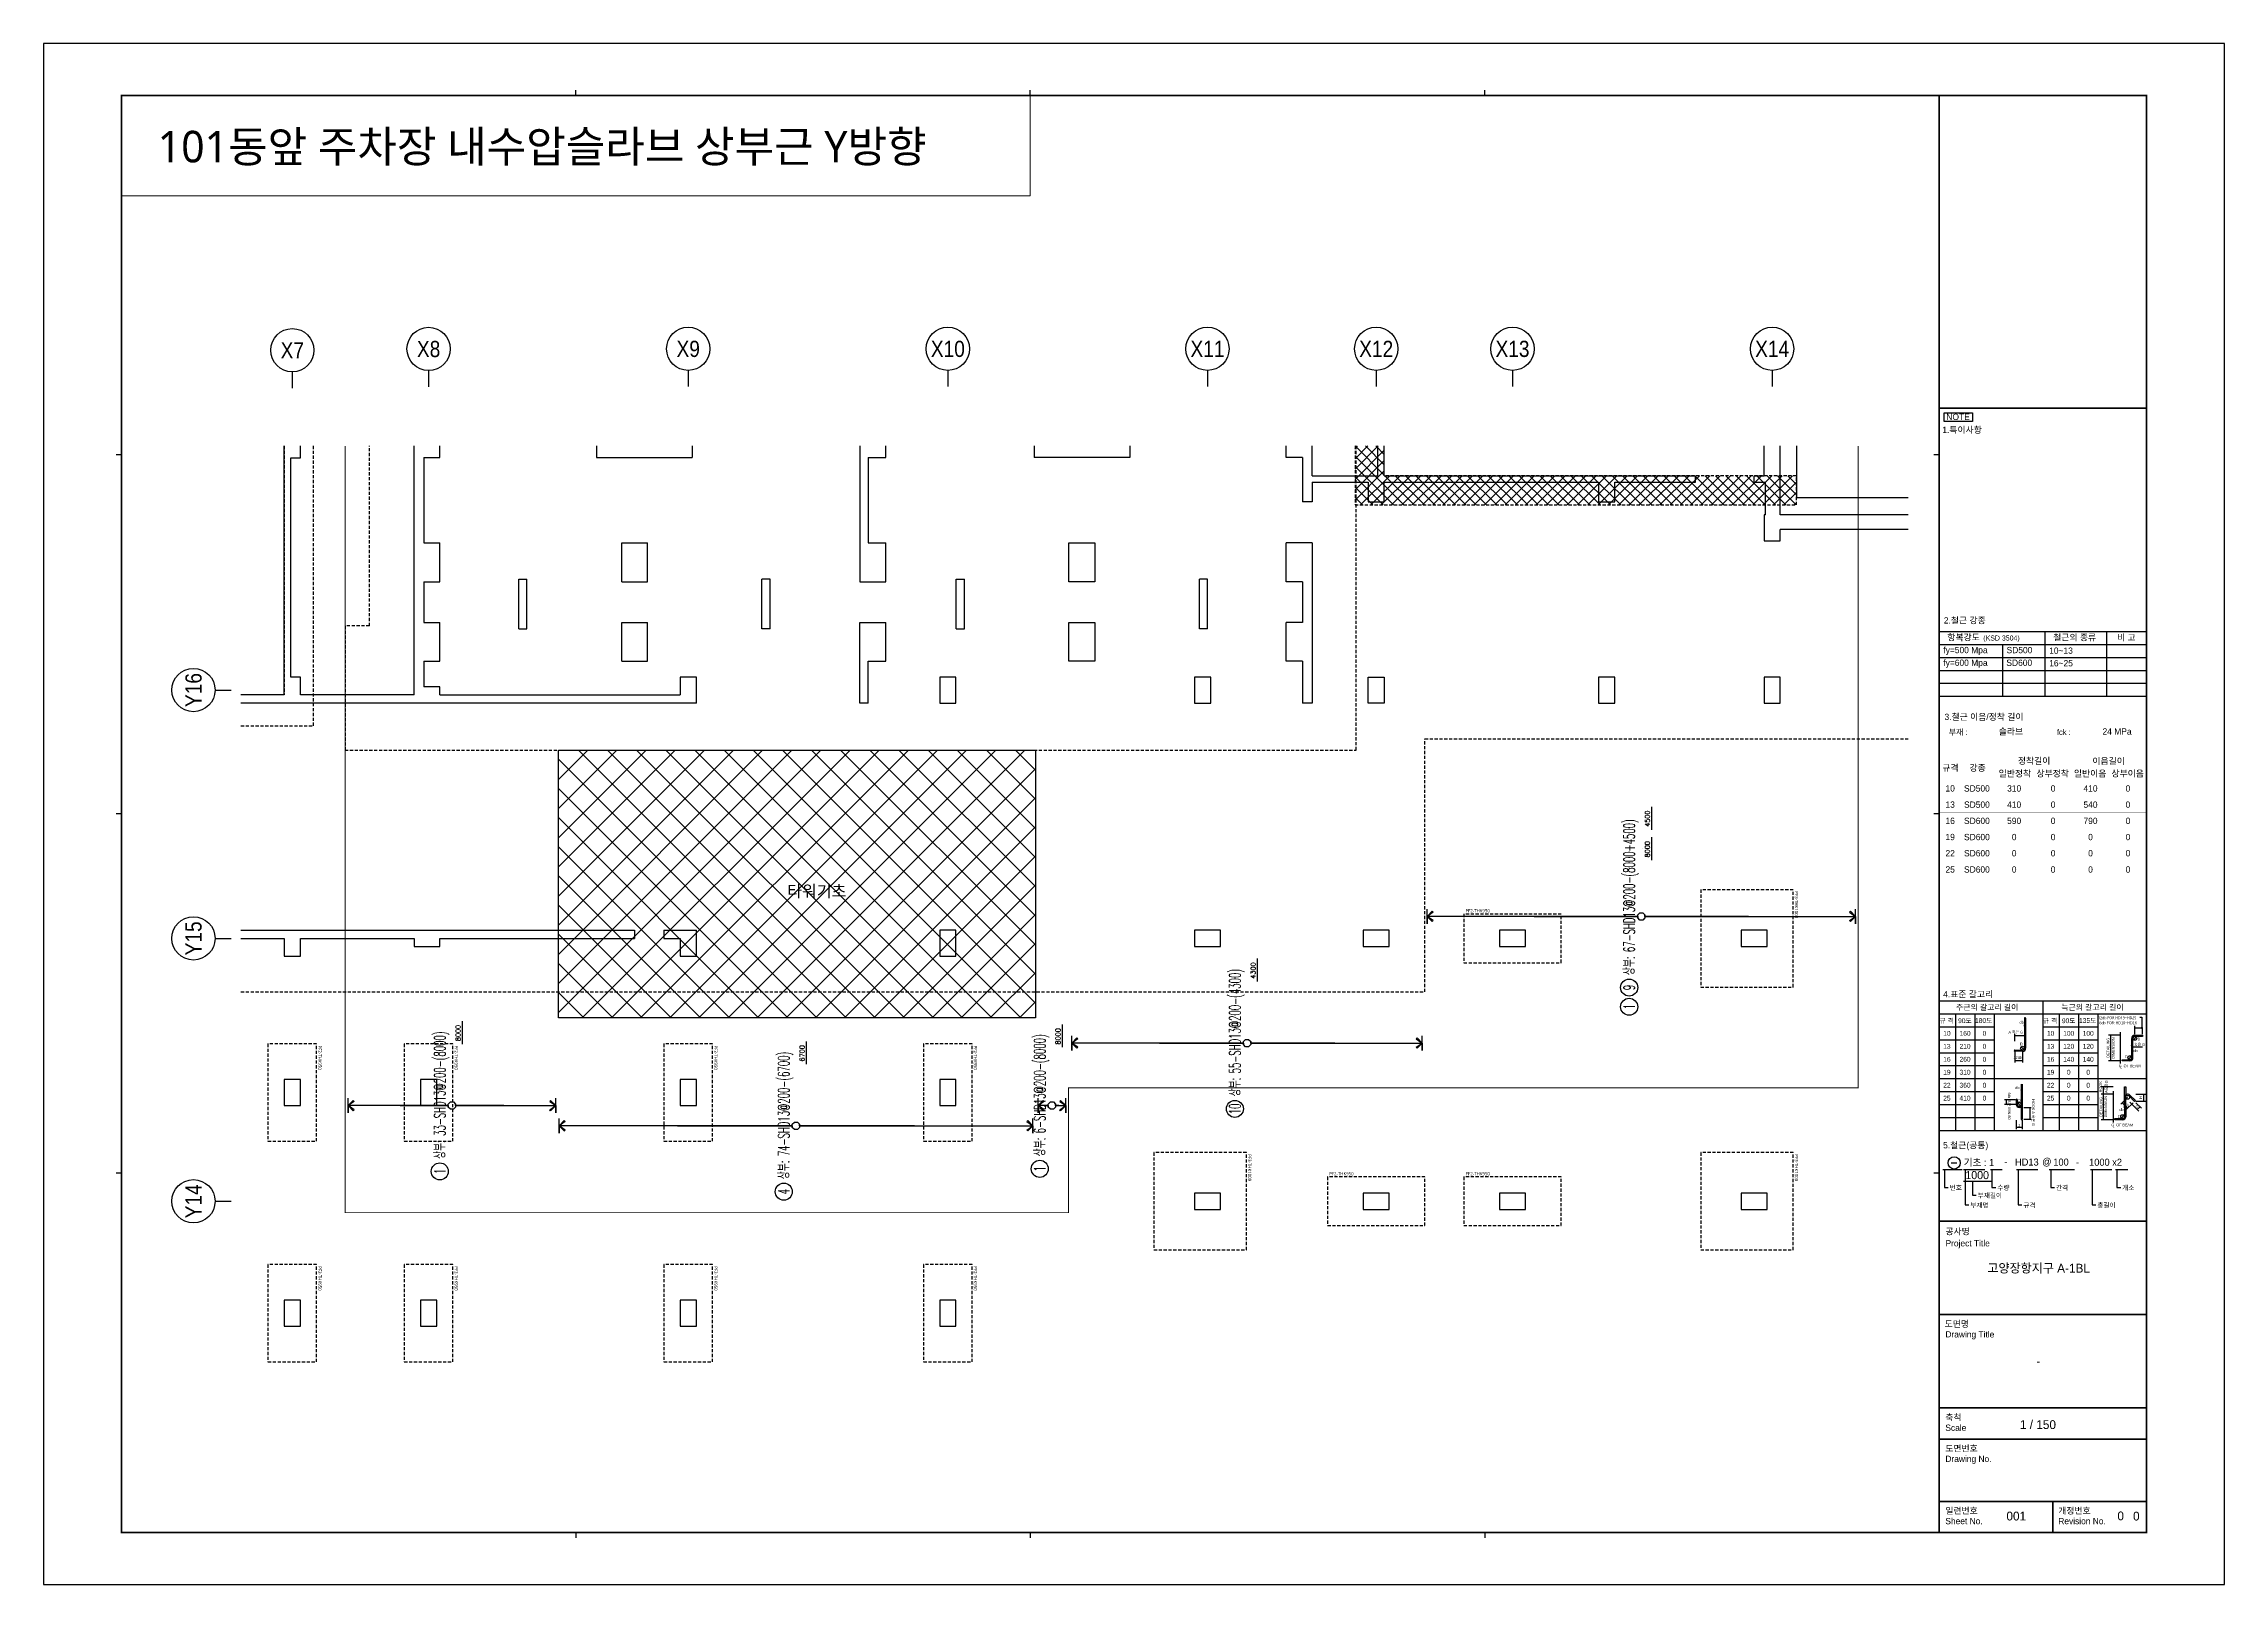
# Model space of a CAD drawing. Header units: millimetres. Extents: x 321717 to 696608, y -514806 to -16026.
# Drawn here: x 471464 to 538664, y -384696 to -337232 of the extents above; entities that cross this region are included whole.
import ezdxf
from ezdxf.enums import TextEntityAlignment as Align

# ---------------------------------------------------------------- set-up
doc = ezdxf.new("R2010")
doc.units = ezdxf.units.MM
doc.header["$LTSCALE"] = 65
doc.linetypes.add('XS-기초$0$HID', pattern=[2.3, 1.5, -0.8])
doc.layers.get('Defpoints').update_dxf_attribs({"color": 145})
for name, color, linetype in [('BUB', 7, 'Continuous'), ('NAME-F', 6, 'Continuous'), ('XDIM', 7, 'Continuous'), ('XREBAR', 1, 'Continuous'), ('XS-기초$0$MAT', 3, 'XS-기초$0$HID'), ('XS-기초$0$PILE-P', 4, 'XS-기초$0$HID'), ('XS-기초$0$WALL', 11, 'Continuous'), ('XS-기초$0$기초꺽임', 4, 'XS-기초$0$HID'), ('XS-기초$0$기초꺽임-HAT', 5, 'Continuous'), ('XS-기초$0$기초연단', 3, 'Continuous'), ('XS-기초$0$하부보강', 7, 'XS-기초$0$HID'), ('XTAG', 7, 'Continuous'), ('기초꺽임', 7, 'Continuous')]:
    doc.layers.add(name, color=color, linetype=linetype)
doc.layers.add('TEXT', color=3, linetype='Continuous', lineweight=9)
doc.layers.add('XTITLE', color=22, linetype='Continuous', lineweight=0)
doc.layers.add('XS-기초$0$DEFPOINT', color=144, linetype='Continuous', plot=False)
doc.styles.add('ARIAL', font='malgun_0.ttf')
doc.styles.add('HYULL', font='Dotum.ttf')
doc.styles.add('XRebar', font='Romans.shx', dxfattribs={"bigfont": 'whgtxt.shx'})
doc.styles.add('XRebar2', font='Romans.shx')
doc.styles.add('XRebarSheet', font='HMKMRHD.TTF')
doc.styles.add('XS-기초$0$맑은고딕', font='malgun_0.ttf')
doc.styles.add('돋움', font='malgun_0.ttf')
doc.styles.add('돋음', font='Dotum.ttf')
doc.dimstyles.new('NDIM', dxfattribs={"dimtxt": 3, "dimasz": 1.5, "dimexe": 2, "dimexo": 2, "dimgap": 1, "dimtad": 1, "dimdec": 0, "dimdsep": 46, "dimlunit": 6, "dimtxsty": 'ARIAL', "dimblk": 'DOT', "dimcen": 1, "dimclrd": 256, "dimclre": 7, "dimclrt": 3, "dimadec": 0, "dimazin": 0, "dimtfac": 1, "dimtdec": 0, "dimtix": 1, "dimtmove": 2, "dimatfit": 3, "dimldrblk": 'DOT', "dimfxl": 8, "dimtvp": 1, "dimtolj": 1, "dimlwd": -1, "dimlwe": -1, "dimarcsym": 0})

msp = doc.modelspace()

# ---------------------------------------------------------------- texts
at = {"layer": 'XDIM', "color": 3, "linetype": 'Continuous', "ltscale": 4.8161e-312, "style": 'XRebar2'}
for s, p in [('4500', (521003.1, -361108.9)), ('8000', (521003.1, -362050.3)), ('4300', (508853.1, -365787)), ('8000', (484353.1, -367712)), ('8000', (502840.1, -367813.1)), ('6700', (494953.1, -368337))]:
    msp.add_text(s, height=147, rotation=90, dxfattribs=at).set_placement(p, align=Align.BOTTOM_CENTER)
at = {"layer": 'XTITLE', "color": 2, "style": '돋움'}
msp.add_text('101동앞 주차장 내수압슬라브 상부근 Y방향', height=970.844, dxfattribs=at).set_placement((474978.7, -340404.2), align=Align.MIDDLE_LEFT)

# ---------------------------------------------------------------- blocks, each defined once
blk = doc.blocks.new('XS-기초$0$PF2')
at = {"layer": 'XS-기초$0$MAT', "linetype": 'XS-기초$0$HID'}
blk.add_lwpolyline([(-1500, -750), (1500, -750), (1500, 750), (-1500, 750)], close=True, dxfattribs=at)
at = {"layer": 'XS-기초$0$DEFPOINT', "color": 1, "style": 'XS-기초$0$맑은고딕'}
blk.add_text('PF2-THK950', height=100, dxfattribs=at).set_placement((-1450, 850), align=Align.MIDDLE_LEFT)
blk = doc.blocks.new('XS-기초$0$PF3')
at = {"layer": 'XS-기초$0$MAT', "linetype": 'XS-기초$0$HID'}
blk.add_lwpolyline([(-1500, -1650), (1500, -1650), (1500, 1200), (-1500, 1200)], close=True, dxfattribs=at)
at = {"layer": 'XS-기초$0$DEFPOINT', "color": 1, "style": 'XS-기초$0$맑은고딕'}
blk.add_text('PF3-THK1000', height=100, dxfattribs=at).set_placement((-1450, 1300), align=Align.MIDDLE_LEFT)
blk = doc.blocks.new('BUB')
at = {"layer": 'BUB'}
blk.add_line((0, 1500), (0, 0), dxfattribs=at)
blk.add_circle((0, 3500), 2000, dxfattribs=at)
blk = doc.blocks.new('asdraa')
at = {"layer": 'XS-기초$0$기초꺽임-HAT'}
h = blk.add_hatch(dxfattribs=at)
h.set_pattern_fill('ANSI37', color=8, scale=1800, style=0)
h.set_pattern_definition([(45, (-182074, -166700), (-159.09903, 159.09903), []), (135, (-182074, -166700), (-159.09903, -159.09903), [])])
h.paths.add_polyline_path([(9736, 23621), (8836, 23621), (8836, 21800), (22436, 21800), (22436, 22700), (9736, 22700)])
at = {"layer": 'XS-기초$0$하부보강'}
h = blk.add_hatch(dxfattribs=at)
h.set_pattern_fill('ANSI37', color=8, scale=200)
h.set_pattern_definition([(45, (-443615.26, 352544.86), (-449.0128, 449.0128), []), (135, (-443615.26, 352544.86), (-449.0128, -449.0128), [])])
h.paths.add_polyline_path([(-1014, 6000), (-15714, 6000), (-15714, 14250), (-1014, 14250)])
at = {"layer": 'NAME-F'}
blk.add_lwpolyline([(-1014, 6000), (-15714, 6000), (-15714, 14250), (-1014, 14250)], close=True, dxfattribs=at)
at = {"layer": 'XS-기초$0$WALL', "color": 5}
for p, q in [((-24164, 15950), (-24164, 23621)), ((-23664, 23250), (-23664, 23621)), ((-20164, 15950), (-20164, 23621)), ((-19364, 23265), (-19364, 23621)), ((-14539, 23621), (-14539, 23265)), ((-11589, 23621), (-11589, 23265)), ((-6424, 23621), (-6424, 19430)), ((-5624, 23265), (-5624, 23621)), ((-1059, 23621), (-1059, 23265)), ((1891, 23621), (1891, 23265)), ((6716, 23265), (6716, 23621)), ((7516, 22700), (7516, 23621)), ((9536, 22700), (9536, 23621)), ((9736, 22700), (9736, 23621)), ((21436, 22700), (21436, 23621)), ((21936, 21500), (21936, 23621)), ((-23964, 16500), (-23964, 23250)), ((-23964, 23250), (-23664, 23250)), ((-19864, 23265), (-19364, 23265)), ((-19864, 23265), (-19864, 20630)), ((-14539, 23265), (-11589, 23265)), ((-6174, 23265), (-5624, 23265)), ((-6174, 23265), (-6174, 20630)), ((1891, 23265), (-1059, 23265)), ((7216, 23265), (6716, 23265)), ((7216, 23265), (7216, 21900)), ((7516, 22700), (9536, 22700)), ((7516, 22500), (7516, 21900)), ((7516, 22500), (9236, 22500)), ((9236, 22500), (9236, 21900)), ((9736, 22700), (19326, 22700)), ((9736, 22500), (16336, 22500)), ((9736, 21900), (9736, 22500)), ((16336, 22500), (16336, 21900)), ((16836, 22500), (19326, 22500)), ((16836, 21900), (16836, 22500)), ((19326, 22500), (19326, 22700)), ((21136, 22700), (21436, 22700)), ((21136, 22500), (21136, 22700)), ((21136, 22500), (21486, 22500)), ((21486, 21500), (21486, 22500)), ((7516, 21900), (7216, 21900)), ((9236, 21900), (9736, 21900)), ((16336, 21900), (16836, 21900)), ((21486, 21500), (21436, 21500)), ((21436, 21500), (21436, 20700)), ((25881, 21500), (21936, 21500)), ((21936, 20700), (21936, 21050)), ((25881, 21050), (21936, 21050)), ((-19864, 20630), (-19364, 20630)), ((-19364, 19430), (-19364, 20630)), ((-13764, 20630), (-12964, 20630)), ((-13764, 19430), (-13764, 20630)), ((-12964, 19430), (-12964, 20630)), ((-6174, 20630), (-5624, 20630)), ((-5624, 19430), (-5624, 20630)), ((16, 19430), (16, 20630)), ((16, 20630), (816, 20630)), ((816, 20630), (816, 19430)), ((7516, 20630), (6716, 20630)), ((6716, 19430), (6716, 20630)), ((7516, 20630), (7516, 15700)), ((21436, 20700), (21936, 20700)), ((-16934, 17985), (-16934, 19520)), ((-16934, 19520), (-16684, 19520)), ((-16684, 17985), (-16684, 19520)), ((-9444, 17985), (-9444, 19520)), ((-9194, 19520), (-9444, 19520)), ((-9194, 17985), (-9194, 19520)), ((-3454, 17985), (-3454, 19520)), ((-3454, 19520), (-3204, 19520)), ((-3204, 17985), (-3204, 19520)), ((4036, 17985), (4036, 19520)), ((4286, 19520), (4036, 19520)), ((4286, 17985), (4286, 19520)), ((-19864, 19430), (-19364, 19430)), ((-19864, 19430), (-19864, 18185)), ((-13764, 19430), (-12964, 19430)), ((-6424, 19430), (-5624, 19430)), ((816, 19430), (16, 19430)), ((7216, 19430), (6716, 19430)), ((7216, 19430), (7216, 18185)), ((-19864, 18185), (-19364, 18185)), ((-19364, 16985), (-19364, 18185)), ((-13764, 18185), (-12964, 18185)), ((-13764, 16985), (-13764, 18185)), ((-12964, 16985), (-12964, 18185)), ((-6424, 18185), (-5624, 18185)), ((-6424, 15700), (-6424, 18185)), ((-5624, 16985), (-5624, 18185)), ((16, 16985), (16, 18185)), ((16, 18185), (816, 18185)), ((816, 18185), (816, 16985)), ((6716, 16985), (6716, 18185)), ((7216, 18185), (6716, 18185)), ((-16934, 17985), (-16684, 17985)), ((-9194, 17985), (-9444, 17985)), ((-3454, 17985), (-3204, 17985)), ((4286, 17985), (4036, 17985)), ((-19864, 16985), (-19364, 16985)), ((-19864, 16985), (-19864, 16200)), ((-13764, 16985), (-12964, 16985)), ((-6174, 16985), (-5624, 16985)), ((-6174, 15700), (-6174, 16985)), ((816, 16985), (16, 16985)), ((7216, 16985), (6716, 16985)), ((7216, 16985), (7216, 15700)), ((-23664, 16500), (-23964, 16500)), ((-23664, 15950), (-23664, 16500)), ((-19364, 16200), (-19864, 16200)), ((-19364, 15950), (-19364, 16200)), ((-11464, 16500), (-11964, 16500)), ((-11964, 16500), (-11964, 15950)), ((-11464, 15700), (-11464, 16500)), ((-3464, 16500), (-3964, 16500)), ((-3964, 16500), (-3964, 15700)), ((-3464, 15700), (-3464, 16500)), ((4386, 16500), (3886, 16500)), ((3886, 16500), (3886, 15700)), ((4386, 15700), (4386, 16500)), ((16836, 16500), (16336, 16500)), ((16336, 16500), (16336, 15700)), ((16836, 15700), (16836, 16500)), ((21936, 16500), (21436, 16500)), ((21436, 16500), (21436, 15700)), ((21936, 15700), (21936, 16500)), ((-24164, 15950), (-25496, 15950)), ((-11464, 15700), (-25496, 15700)), ((-20164, 15950), (-23664, 15950)), ((-19364, 15950), (-11964, 15950)), ((-6174, 15700), (-6424, 15700)), ((-3964, 15700), (-3464, 15700)), ((3886, 15700), (4386, 15700)), ((7516, 15700), (7216, 15700)), ((16336, 15700), (16836, 15700)), ((21436, 15700), (21936, 15700)), ((-25496, 8700), (-13374, 8700)), ((-25496, 8450), (-24164, 8450)), ((-24164, 8450), (-24164, 7900)), ((-23664, 8450), (-20164, 8450)), ((-23664, 7900), (-23664, 8450)), ((-20164, 8450), (-20164, 8200)), ((-20164, 8200), (-19364, 8200)), ((-19364, 8450), (-13374, 8450)), ((-19364, 8200), (-19364, 8450)), ((-13374, 8700), (-13374, 8450)), ((-12464, 8700), (-11464, 8700)), ((-12464, 8700), (-12464, 8450)), ((-12464, 8450), (-11964, 8450)), ((-11964, 8450), (-11964, 7900)), ((-11464, 7900), (-11464, 8700)), ((-3464, 8700), (-3964, 8700)), ((-3964, 8700), (-3964, 7900)), ((-3464, 7900), (-3464, 8700)), ((3886, 8700), (3886, 8200)), ((4686, 8700), (3886, 8700)), ((3886, 8200), (4686, 8200)), ((4686, 8200), (4686, 8700)), ((9086, 8700), (9086, 8200)), ((9886, 8700), (9086, 8700)), ((9086, 8200), (9886, 8200)), ((9886, 8200), (9886, 8700)), ((13286, 8700), (13286, 8200)), ((14086, 8700), (13286, 8700)), ((13286, 8200), (14086, 8200)), ((14086, 8200), (14086, 8700)), ((20736, 8700), (20736, 8200)), ((21536, 8700), (20736, 8700)), ((20736, 8200), (21536, 8200)), ((21536, 8200), (21536, 8700)), ((-24164, 7900), (-23664, 7900)), ((-11964, 7900), (-11464, 7900)), ((-3964, 7900), (-3464, 7900)), ((-23664, 4100), (-24164, 4100)), ((-24164, 4100), (-24164, 3300)), ((-23664, 3300), (-23664, 4100)), ((-19464, 4100), (-19964, 4100)), ((-19964, 4100), (-19964, 3300)), ((-19464, 3300), (-19464, 4100)), ((-11464, 4100), (-11964, 4100)), ((-11964, 4100), (-11964, 3300)), ((-11464, 3300), (-11464, 4100)), ((-3464, 4100), (-3964, 4100)), ((-3964, 4100), (-3964, 3300)), ((-3464, 3300), (-3464, 4100)), ((-24164, 3300), (-23664, 3300)), ((-19964, 3300), (-19464, 3300)), ((-11964, 3300), (-11464, 3300)), ((-3964, 3300), (-3464, 3300)), ((3886, 600), (3886, 100)), ((4686, 600), (3886, 600)), ((3886, 100), (4686, 100)), ((4686, 100), (4686, 600)), ((9086, 600), (9086, 100)), ((9886, 600), (9086, 600)), ((9086, 100), (9886, 100)), ((9886, 100), (9886, 600)), ((13286, 600), (13286, 100)), ((14086, 600), (13286, 600)), ((13286, 100), (14086, 100)), ((14086, 100), (14086, 600)), ((20736, 600), (20736, 100)), ((21536, 600), (20736, 600)), ((20736, 100), (21536, 100)), ((21536, 100), (21536, 600)), ((-23664, -2700), (-24164, -2700)), ((-24164, -2700), (-24164, -3500)), ((-23664, -3500), (-23664, -2700)), ((-19464, -2700), (-19964, -2700)), ((-19964, -2700), (-19964, -3500)), ((-19464, -3500), (-19464, -2700)), ((-11464, -2700), (-11964, -2700)), ((-11964, -2700), (-11964, -3500)), ((-11464, -3500), (-11464, -2700)), ((-3464, -2700), (-3964, -2700)), ((-3964, -2700), (-3964, -3500)), ((-3464, -3500), (-3464, -2700)), ((-24164, -3500), (-23664, -3500)), ((-19964, -3500), (-19464, -3500)), ((-11964, -3500), (-11464, -3500)), ((-3964, -3500), (-3464, -3500))]:
    blk.add_line(p, q, dxfattribs=at)
blk.add_lwpolyline([(9236, 16500), (9736, 16500), (9736, 15700), (9236, 15700)], close=True, dxfattribs=at)
at = {"layer": 'XS-기초$0$기초꺽임'}
for points in [[(-25496, 15000), (-23264, 15000), (-23264, 23621)], [(-24164, 23621), (-24164, 15950), (-25496, 15950)], [(8836, 23621), (8836, 21800), (22436, 21800), (22436, 22700), (9736, 22700), (9736, 23621)]]:
    blk.add_lwpolyline(points, dxfattribs=at)
at = {"layer": 'XS-기초$0$기초연단', "linetype": 'XS-기초$0$HID'}
for p, q in [((-21539, 18075), (-21539, 23621)), ((8866, 14250), (8866, 23621)), ((-22289, 18075), (-22289, 14250)), ((-21539, 18075), (-22289, 18075)), ((-22289, 14250), (8866, 14250)), ((10986, 14600), (25881, 14600)), ((10986, 6800), (10986, 14600)), ((-25496, 6800), (10986, 6800))]:
    blk.add_line(p, q, dxfattribs=at)
at = {"layer": 'XS-기초$0$기초연단'}
for p in [(22436, 23621), (25881, 22025)]:
    blk.add_line(p, (22436, 22025), dxfattribs=at)
at = {"layer": '기초꺽임', "color": 1, "const_width": 30}
blk.add_lwpolyline([(-22289, 23621), (-22289, 0), (0, 0), (0, 3850), (24336, 3850), (24336, 23621)], dxfattribs=at)
at = {"layer": 'BUB', "xscale": 0.3333333333333333, "yscale": 0.3333333333333333, "zscale": 0.3333333333333333}
for p in [(-23914, 25400), (-19714, 25440), (-11714, 25446), (-3714, 25446), (4286, 25446), (9486, 25446), (13686, 25446), (21686, 25446)]:
    blk.add_blockref('BUB', p, dxfattribs=at)
at = {"layer": 'BUB', "xscale": 0.3333333333333333, "yscale": 0.3333333333333333, "zscale": 0.3333333333333333, "rotation": 90}
for p in [(-25795, 16100), (-25795, 8450), (-25795, 350)]:
    blk.add_blockref('BUB', p, dxfattribs=at)
at = {"layer": 'XS-기초$0$PILE-P', "rotation": 270}
for name, p in [('XS-기초$0$PF3', (21136, 8450)), ('XS-기초$0$PF2', (-23914, 3700)), ('XS-기초$0$PF2', (-19714, 3700)), ('XS-기초$0$PF2', (-11714, 3700)), ('XS-기초$0$PF2', (-3714, 3700)), ('XS-기초$0$PF3', (4286, 350)), ('XS-기초$0$PF3', (21136, 350)), ('XS-기초$0$PF2', (-23914, -3100)), ('XS-기초$0$PF2', (-19714, -3100)), ('XS-기초$0$PF2', (-11714, -3100)), ('XS-기초$0$PF2', (-3714, -3100))]:
    blk.add_blockref(name, p, dxfattribs=at)
at = {"layer": 'XS-기초$0$PILE-P'}
for p in [(13686, 8450), (9486, 350), (13686, 350)]:
    blk.add_blockref('XS-기초$0$PF2', p, dxfattribs=at)
at = {"layer": 'TEXT', "style": '돋음', "width": 0.9}
for s, p in [('X7', (-23914, 26565)), ('X8', (-19714, 26605)), ('X9', (-11714, 26610)), ('X10', (-3714, 26610)), ('X11', (4286, 26610)), ('X12', (9486, 26610)), ('X13', (13686, 26610)), ('X14', (21686, 26610))]:
    blk.add_text(s, height=500, dxfattribs=at).set_placement(p, align=Align.MIDDLE_CENTER)
for s, p in [('Y16', (-26959, 16100)), ('Y15', (-26959, 8450)), ('Y14', (-26959, 350))]:
    blk.add_text(s, height=500, rotation=90, dxfattribs=at).set_placement(p, align=Align.MIDDLE_CENTER)
at = {"layer": 'XTITLE', "color": 2, "style": '돋움'}
blk.add_text('타워기초', height=364.1, dxfattribs=at).set_placement((-8665, 9906, 2), align=Align.MIDDLE_LEFT)
blk = doc.blocks.new('_Dot')
at = {"color": 0, "linetype": 'ByBlock', "lineweight": -2}
blk.add_line((-0.5, 0), (-1, 0), dxfattribs=at)
at = {"color": 0, "linetype": 'ByBlock', "const_width": 0.5}
blk.add_lwpolyline([(-0.25, 0, 1), (0.25, 0, 1)], format="xyb", close=True, dxfattribs=at)
blk = doc.blocks.new('*D118')
at = {"color": 7, "transparency": 16777216}
for p, q in [((80432, 20451), (80432, 20463)), ((80477, 20451), (80477, 20463))]:
    blk.add_line(p, q, dxfattribs=at)
at = {"transparency": 16777216}
blk.add_line((80433, 20461), (80475, 20461), dxfattribs=at)
at = {"layer": 'Defpoints', "color": 0, "transparency": 16777216}
for p in [(80432, 20449), (80477, 20461), (80477, 20449)]:
    blk.add_point(p, dxfattribs=at)
at = {"transparency": 16777216, "xscale": 1.5, "yscale": 1.5, "zscale": 1.5, "rotation": 180}
blk.add_blockref('_Dot', (80432, 20461), dxfattribs=at)
at = {"transparency": 16777216, "xscale": 1.5, "yscale": 1.5, "zscale": 1.5}
blk.add_blockref('_Dot', (80477, 20461), dxfattribs=at)
blk = doc.blocks.new('*D119')
at = {"color": 7, "transparency": 16777216}
for p, q in [((76172, 19024), (76172, 19045)), ((76217, 19024), (76217, 19045))]:
    blk.add_line(p, q, dxfattribs=at)
at = {"transparency": 16777216}
blk.add_line((76215, 19043), (76174, 19043), dxfattribs=at)
at = {"layer": 'Defpoints', "color": 0, "transparency": 16777216}
for p in [(76172, 19043), (76172, 19022), (76217, 19022)]:
    blk.add_point(p, dxfattribs=at)
at = {"transparency": 16777216, "xscale": 1.5, "yscale": 1.5, "zscale": 1.5, "rotation": 180}
blk.add_blockref('_Dot', (76172, 19043), dxfattribs=at)
at = {"transparency": 16777216, "xscale": 1.5, "yscale": 1.5, "zscale": 1.5}
blk.add_blockref('_Dot', (76217, 19043), dxfattribs=at)
blk = doc.blocks.new('*D120')
at = {"transparency": 16777216}
blk.add_line((80158, 18181), (80199, 18181), dxfattribs=at)
at = {"layer": 'Defpoints', "color": 0, "transparency": 16777216}
for p in [(80156, 18181), (80201, 18181), (80201, 18181)]:
    blk.add_point(p, dxfattribs=at)
at = {"transparency": 16777216, "xscale": 1.5, "yscale": 1.5, "zscale": 1.5, "rotation": 180}
blk.add_blockref('_Dot', (80156, 18181), dxfattribs=at)
at = {"transparency": 16777216, "xscale": 1.5, "yscale": 1.5, "zscale": 1.5}
blk.add_blockref('_Dot', (80201, 18181), dxfattribs=at)
blk = doc.blocks.new('*U50', base_point=(494272.2857, -372303.1314))
at = {"layer": 'XTAG', "color": 0, "linetype": 'Continuous', "ltscale": 6.95304e-310}
blk.add_circle((494272.2857, -372598.4439), 262.5, dxfattribs=at)
at = {"layer": 'XTAG', "color": 0, "linetype": 'Continuous', "ltscale": 6.95304e-310, "style": 'XRebar', "width": 0.55}
blk.add_text('상부: 74-SHD13@200-(6700)', height=350, rotation=90, dxfattribs=at).set_placement((494272.2857, -372215.6314), align=Align.MIDDLE_LEFT)
blk.add_text('4', height=350, rotation=90, dxfattribs=at).set_placement((494272.2857, -372598.4439), align=Align.MIDDLE_CENTER)
blk = doc.blocks.new('*U56', base_point=(508172.2859, -369753.1314))
at = {"layer": 'XTAG', "color": 0, "linetype": 'Continuous', "ltscale": 6.95304e-310}
blk.add_circle((508172.2859, -370048.4439), 262.5, dxfattribs=at)
at = {"layer": 'XTAG', "color": 0, "linetype": 'Continuous', "ltscale": 6.95304e-310, "style": 'XRebar', "width": 0.55}
blk.add_text('상부: 55-SHD13@200-(4300)', height=350, rotation=90, dxfattribs=at).set_placement((508172.2859, -369665.6314), align=Align.MIDDLE_LEFT)
blk.add_text('10', height=350, rotation=90, dxfattribs=at).set_placement((508172.2859, -370048.4439), align=Align.MIDDLE_CENTER)
blk = doc.blocks.new('*U79', base_point=(520322.2859, -366016.435))
at = {"layer": 'XTAG', "color": 0, "linetype": 'Continuous', "ltscale": 6.95304e-310}
for centre in [(520322.2859, -366311.7475), (520322.2859, -366902.3725)]:
    blk.add_circle(centre, 262.5, dxfattribs=at)
at = {"layer": 'XTAG', "color": 0, "linetype": 'Continuous', "ltscale": 6.95304e-310, "style": 'XRebar', "width": 0.55}
blk.add_text('상부: 67-SHD13@200-(8000+4500)', height=350, rotation=90, dxfattribs=at).set_placement((520322.2859, -365928.935), align=Align.MIDDLE_LEFT)
for s, p in [('9', (520322.2859, -366311.7475)), ('1', (520322.2859, -366902.3725))]:
    blk.add_text(s, height=350, rotation=90, dxfattribs=at).set_placement(p, align=Align.MIDDLE_CENTER)
blk = doc.blocks.new('*U80', base_point=(502159.2858, -371599.56))
at = {"layer": 'XTAG', "color": 0, "linetype": 'Continuous', "ltscale": 6.95304e-310}
blk.add_circle((502159.2858, -371894.8725), 262.5, dxfattribs=at)
at = {"layer": 'XTAG', "color": 0, "linetype": 'Continuous', "ltscale": 6.95304e-310, "style": 'XRebar', "width": 0.55}
blk.add_text('상부: 6-SHD13@200-(8000)', height=350, rotation=90, dxfattribs=at).set_placement((502159.2858, -371512.06), align=Align.MIDDLE_LEFT)
blk.add_text('1', height=350, rotation=90, dxfattribs=at).set_placement((502159.2858, -371894.8725), align=Align.MIDDLE_CENTER)
blk = doc.blocks.new('*U81', base_point=(483672.2857, -371678.1314))
at = {"layer": 'XTAG', "color": 0, "linetype": 'Continuous', "ltscale": 6.95304e-310}
blk.add_circle((483672.2857, -371973.4439), 262.5, dxfattribs=at)
at = {"layer": 'XTAG', "color": 0, "linetype": 'Continuous', "ltscale": 6.95304e-310, "style": 'XRebar', "width": 0.55}
blk.add_text('상부: 33-SHD13@200-(8000)', height=350, rotation=90, dxfattribs=at).set_placement((483672.2857, -371590.6314), align=Align.MIDDLE_LEFT)
blk.add_text('1', height=350, rotation=90, dxfattribs=at).set_placement((483672.2857, -371973.4439), align=Align.MIDDLE_CENTER)
blk = doc.blocks.new('dhs_sheet2e')
h = blk.add_hatch(color=256)
edge = h.paths.add_edge_path()
edge.add_line((76299, 21797), (76299, 20646.2))
edge.add_arc((76224.2, 20646.2), 74.7, -90, 0, ccw=False)
edge.add_line((76224.2, 20571.5), (75925.3, 20571.5))
edge.add_arc((75925.3, 20549.1), 22.4, 90, 270)
edge.add_line((75925.3, 20526.7), (76224.2, 20526.7))
edge.add_arc((76224.2, 20646.2), 119.6, 270, 360)
edge.add_line((76343.8, 20646.2), (76343.8, 21797))
edge.add_arc((76321.4, 21797), 22.4, 0, 180)
blk.add_hatch(color=256).paths.add_polyline_path([(80850.3, 21144.3), (80551.4, 21144.3, 0.4142136), (80431.9, 21024.7), (80431.9, 20621.2), (80431.9, 20277.5, -0.4142136), (80357.1, 20202.7), (80058.2, 20202.7), (80058.2, 20157.9), (80357.1, 20157.9, 0.4142136), (80476.7, 20277.5), (80476.7, 20621.2), (80476.7, 21024.7, -0.4142136), (80551.4, 21099.4), (80850.3, 21099.4)])
h = blk.add_hatch(color=256)
h.paths.add_polyline_path([(76216.8, 18481.2, -0.2277351), (76172, 18387.9), (76172, 17913.3, 1), (76216.8, 17913.3)])
h.paths.add_polyline_path([(76216.8, 19258.4, 1), (76172, 19258.4), (76172, 18481.2, -0.1833618), (76153.2, 18431.7, -0.6790836), (76150.1, 18423.9, -0.2067221), (76146.9, 18425.3, -0.6466922), (76022.6, 18481.2), (76022.6, 18660.6, 1), (75977.7, 18660.6), (75977.7, 18481.2, 1), (76216.8, 18481.2)])
h.paths.add_polyline_path([(76153.2, 18431.7, -0.0300135), (76146.9, 18425.3, 0.2067221), (76150.1, 18423.9, 0.6790836)], flags=17)
h = blk.add_hatch(color=256)
h.paths.add_polyline_path([(80200.9, 19160.1), (80156.1, 19160.1), (80156.1, 18756.6, -0.2277351), (80200.9, 18850)])
h.paths.add_polyline_path([(80156.1, 18756.6), (80156.1, 18353.1), (80156.1, 18009.4, -0.4142136), (80081.4, 17934.7), (79782.5, 17934.7), (79782.5, 17889.8), (80081.4, 17889.8, 0.4142136), (80200.9, 18009.4), (80200.9, 18353.1), (80200.9, 18756.6, -0.6681786), (80328.5, 18809.5), (80539.9, 18598.1), (80571.6, 18629.8), (80360.2, 18841.2, 0.6681786)])
at = {"color": 7}
for p, q in [((20500.6, 57331.7), (20500.6, 57531.5)), ((38004.8, 57331.7), (38004.8, 57531.5)), ((55508.9, 57331.7), (55508.9, 57531.5)), ((2996.4, 43498.2), (2796.7, 43498.2)), ((73013.1, 43498.2), (72813.3, 43498.2)), ((73013.1, 36694), (81003.6, 36694)), ((73013.1, 36194.6), (81003.6, 36194.6)), ((75452.6, 36194.6), (75452.6, 34197)), ((77085.8, 36694), (77085.8, 34197)), ((79453.7, 36694), (79453.7, 34197)), ((73013.1, 35695.2), (81003.6, 35695.2)), ((73013.1, 35195.8), (81003.6, 35195.8)), ((73013.1, 34696.4), (81003.6, 34696.4)), ((73013.1, 34197), (81003.6, 34197)), ((2996.4, 29664.7), (2796.7, 29664.7)), ((73013.1, 29664.7), (72813.3, 29664.7)), ((76343.8, 20916), (76343.8, 21141.7)), ((79996, 21144.3), (79533, 21144.3)), ((80551.4, 21191.6), (80551.4, 21507.4)), ((80850.3, 21191.6), (80850.3, 21435)), ((80431.9, 20947.5), (80431.9, 20685.3)), ((79996, 20157.9), (79533, 20157.9)), ((75953.1, 18660.6), (75532.2, 18660.6)), ((75953.1, 18481.2), (75532.2, 18481.2)), ((79720.2, 19160.1), (79257.5, 19160.1)), ((79720.2, 18876.2), (79257.5, 18876.2)), ((79720.2, 18876.2), (79257.5, 18876.2)), ((80273.9, 18754.9), (80011.4, 18492.3)), ((80485.3, 18543.5), (80222.7, 18281)), ((80591.1, 18876.2), (80958.3, 18876.2)), ((80591.1, 18607.2), (80958.3, 18607.2)), ((80594.5, 18543.5), (80804.2, 18333.8)), ((75977.7, 17876.9), (75977.7, 17530.5)), ((76216.8, 17876.9), (76216.8, 17530.5)), ((76270.6, 18361.7), (76562.3, 18361.7)), ((76270.6, 17913.3), (76562.3, 17913.3)), ((79720.2, 17885.5), (79257.5, 17885.5)), ((80488.8, 18437.8), (80698.5, 18228.1)), ((73477.6, 16230.5), (73697, 16230.5)), ((2996.4, 15831.2), (2796.7, 15831.2)), ((73013.1, 15831.2), (72813.3, 15831.2)), ((20500.6, 1997.6), (20500.6, 1797.9)), ((38004.8, 1997.6), (38004.8, 1797.9)), ((55508.9, 1997.6), (55508.9, 1797.9))]:
    blk.add_line(p, q, dxfattribs=at)
at = {"color": 7, "ltscale": 2}
for p, q in [((73013.1, 22471.6), (81003.6, 22471.6)), ((73013.1, 21972.2), (81003.6, 21972.2)), ((73637.3, 21972.2), (73637.3, 17477.6)), ((74386.4, 21972.2), (74386.4, 17477.6)), ((75135.6, 21972.2), (75135.6, 17477.6)), ((77008.3, 22471.6), (77008.3, 17477.6)), ((77632.6, 21972.2), (77632.6, 17477.6)), ((78381.7, 21972.2), (78381.7, 17477.6)), ((79130.8, 21972.2), (79130.8, 17477.6)), ((73013.1, 21472.8), (75135.6, 21472.8)), ((77008.3, 21472.8), (79130.8, 21472.8)), ((75135.6, 19475.2), (77008.3, 19475.2)), ((79130.8, 19475.2), (81003.6, 19475.2)), ((73013.1, 17477.6), (81003.6, 17477.6))]:
    blk.add_line(p, q, dxfattribs=at)
at = {"color": 1}
for p, q in [((75925.3, 20916), (75925.3, 21199.6)), ((75926.8, 21139.7), (76342.3, 21139.7)), ((76299, 21501), (76299, 21548.4)), ((76342.3, 21546.4), (76300.5, 21546.4)), ((76343.8, 21501), (76343.8, 21548.4)), ((75925.3, 20500.1), (75925.3, 20098.9)), ((76224.2, 20500.1), (76224.2, 20098.9)), ((76222.7, 20158.9), (75926.8, 20158.9))]:
    blk.add_line(p, q, dxfattribs=at)
for p, q in [((76299, 21797), (76299, 20646.2)), ((76343.8, 21797), (76343.8, 20646.2)), ((79607.9, 21142.4), (79607.9, 20159.8)), ((80431.9, 20277.5), (80431.9, 21024.7)), ((80476.7, 20277.5), (80476.7, 21024.7)), ((80498.6, 20971.9), (80604.3, 21077.5)), ((80551.4, 21144.3), (80850.3, 21144.3)), ((80850.3, 21099.4), (80551.4, 21099.4)), ((80553.3, 21432.5), (80848.4, 21432.5)), ((80742.8, 21835.3), (80817.5, 21835.3)), ((80817.5, 21835.3), (80817.5, 21432.5)), ((80850.3, 21144.3), (80850.3, 21099.4)), ((75925.3, 20571.5), (76224.2, 20571.5)), ((76224.2, 20526.7), (75925.3, 20526.7)), ((76277.1, 20593.4), (76171.4, 20699.1)), ((80058.2, 20202.7), (80357.1, 20202.7)), ((80058.2, 20157.9), (80058.2, 20202.7)), ((80304.3, 20224.6), (80410, 20330.3)), ((80835.3, 20687.8), (80431.9, 20687.8)), ((80357.1, 20157.9), (80058.2, 20157.9)), ((75592.1, 18659.1), (75592.1, 18482.7)), ((75977.7, 18660.6), (75977.7, 18481.2)), ((76022.6, 18660.6), (76022.6, 18481.2)), ((76150.1, 18428.4), (76044.4, 18534.1)), ((76172, 19258.4), (76172, 18481.2)), ((76216.8, 19258.4), (76216.8, 18481.2)), ((79332.2, 19158.3), (79332.2, 18878.1)), ((79332.2, 18874.3), (79332.2, 17887.4)), ((80065.6, 18544), (80274.3, 18335.3)), ((80156.1, 18353.1), (80156.1, 18756.6)), ((80200.9, 18353.1), (80200.9, 18756.6)), ((80328.5, 18809.5), (80539.9, 18598.1)), ((80357.7, 18568.9), (80698.5, 18228.1)), ((80360.2, 18841.2), (80571.6, 18629.8)), ((80539.9, 18598.1), (80571.6, 18629.8)), ((80883.4, 18874.3), (80883.4, 18609.1)), ((76502.4, 18360.2), (76502.4, 17914.8)), ((79782.5, 17889.8), (79782.5, 17934.7)), ((79782.5, 17934.7), (80081.4, 17934.7)), ((80081.4, 17889.8), (79782.5, 17889.8)), ((80028.6, 17956.6), (80134.2, 18062.2)), ((80156.1, 18353.1), (80156.1, 18009.4)), ((80200.9, 18353.1), (80200.9, 18009.4)), ((80749.9, 18385.4), (80646.9, 18282.4)), ((76215.3, 17590.4), (75979.2, 17590.4))]:
    blk.add_line(p, q)
at = {"linetype": 'Continuous'}
for p, q in [((79998.5, 20053.3), (79998.5, 21263.8)), ((79722.7, 17785.2), (79722.7, 18995.8))]:
    blk.add_line(p, q, dxfattribs=at)
at = {"color": 4}
for p, q in [((76216.8, 18481.2), (76216.8, 17913.3)), ((80156.1, 19160.1), (80200.9, 19160.1)), ((80156.1, 18756.6), (80156.1, 19160.1)), ((80200.9, 19160.1), (80200.9, 18850)), ((76172, 18387.9), (76172, 17913.3))]:
    blk.add_line(p, q, dxfattribs=at)
at = {"color": 1, "ltscale": 2}
for p, q in [((73160.8, 15979.6), (73897.2, 15979.6)), ((73217.3, 15979.6), (73217.3, 15288.3)), ((73955, 15979.6), (74769.1, 15979.6)), ((74011.5, 15979.6), (74011.5, 14611.4)), ((74992, 15979.6), (75438.1, 15979.6)), ((75048.5, 15979.6), (75048.5, 15288.3)), ((75998.4, 15979.6), (76812.5, 15979.6)), ((76054.9, 15979.6), (76054.9, 14611.4)), ((77253.2, 15979.6), (78222.3, 15979.6)), ((77309.7, 15979.6), (77309.7, 15288.3)), ((78846.9, 15979.6), (79661, 15979.6)), ((78903.4, 15979.6), (78903.4, 14611.4)), ((79804.8, 15979.6), (80281.2, 15979.6)), ((79861.3, 15979.6), (79861.3, 15288.3)), ((73217.3, 15288.3), (73361.3, 15288.3)), ((73955, 15525.5), (75020.4, 15525.5)), ((74296, 15525.5), (74296, 14991.1)), ((75048.5, 15288.3), (75192.5, 15288.3)), ((77309.7, 15288.3), (77453.7, 15288.3)), ((79861.3, 15288.3), (80005.3, 15288.3)), ((74011.5, 14611.4), (74155.5, 14611.4)), ((74296, 14991.1), (74440, 14991.1)), ((76054.9, 14611.4), (76198.9, 14611.4)), ((78903.4, 14611.4), (79047.4, 14611.4))]:
    blk.add_line(p, q, dxfattribs=at)
at = {"color": 30}
for p, q in [((73013.1, 6791.9), (81003.6, 6791.9)), ((73013.1, 5593.3), (81003.6, 5593.3)), ((73013.1, 3196.2), (81003.6, 3196.2))]:
    blk.add_line(p, q, dxfattribs=at)
at = {"color": 7}
for points in [[(84000, 0), (84000, 59329.4), (0, 59329.4), (0, 0)], [(73208.2, 45108.5), (74292.8, 45108.5), (74292.8, 44775), (73208.2, 44775)]]:
    blk.add_lwpolyline(points, close=True, dxfattribs=at)
at = {"color": 30, "const_width": 64.9}
blk.add_lwpolyline([(81003.6, 57331.7), (2996.4, 57331.7), (2996.4, 1997.6), (81003.6, 1997.6)], close=True, dxfattribs=at)
at = {"color": 30}
for points, const_width in [([(73013.1, 1997.6), (73013.1, 57331.7)], 64.9), ([(73013.1, 45291.6), (81003.6, 45291.6)], 64.9), ([(73013.1, 37482.7), (81003.6, 37482.7)], 1.25), ([(73013.1, 13983.4), (81003.6, 13983.4)], 64.9), ([(73013.1, 10387.6), (81003.6, 10387.6)], 64.9), ([(73013.1, 6791.9), (81003.6, 6791.9)], 64.9), ([(73013.1, 5593.3), (81003.6, 5593.3)], 64.9), ([(73013.1, 3196.2), (81003.6, 3196.2)], 64.9), ([(77390.2, 1997.6), (77390.2, 3196.2)], 64.9)]:
    blk.add_lwpolyline(points, dxfattribs=dict(at, const_width=const_width))
at = {"ltscale": 2, "const_width": 1.25}
for points in [[(73013.1, 36694), (73013.1, 34197)], [(81003.6, 36694), (81003.6, 34197)], [(73013.1, 33114.4), (73013.1, 32518)], [(81003.6, 32518), (81003.6, 33114.4)], [(73013.1, 31595.4), (73013.1, 23480)], [(81003.6, 23480), (81003.6, 31595.4)]]:
    blk.add_lwpolyline(points, dxfattribs=at)
at = {"color": 7, "const_width": 1.25}
for points in [[(73013.1, 33114.4), (81003.6, 33114.4)], [(75010.7, 32518), (75010.7, 33114.4)], [(77008.3, 33114.4), (77008.3, 32518)], [(79005.9, 32518), (79005.9, 33114.4)], [(73013.1, 32518), (81003.6, 32518)], [(73013.1, 31920), (81003.6, 31920)], [(73839.2, 31920), (73839.2, 23480)], [(75231.7, 31920), (75231.7, 23480)], [(78117.6, 31920), (78117.6, 23480)], [(75231.7, 31445.6), (81003.6, 31445.6)], [(76674.7, 31445.6), (76674.7, 23480)], [(79560.6, 31445.6), (79560.6, 23480)], [(73013.1, 30971.1), (81003.6, 30971.1)], [(73013.1, 30346.9), (81003.6, 30346.9)], [(73013.1, 29722.6), (81003.6, 29722.6)], [(73013.1, 29098.3), (81003.6, 29098.3)], [(73013.1, 28474.1), (81003.6, 28474.1)], [(73013.1, 27849.8), (81003.6, 27849.8)], [(73013.1, 27225.6), (81003.6, 27225.6)], [(73013.1, 26601.3), (81003.6, 26601.3)], [(73013.1, 25977.1), (81003.6, 25977.1)], [(73013.1, 25352.8), (81003.6, 25352.8)], [(73013.1, 24728.5), (81003.6, 24728.5)], [(73013.1, 24104.3), (81003.6, 24104.3)], [(73013.1, 23480), (81003.6, 23480)]]:
    blk.add_lwpolyline(points, dxfattribs=at)
at = {"color": 7, "ltscale": 2, "const_width": 1.25}
blk.add_lwpolyline([(77008.3, 32518), (77008.3, 33114.4)], dxfattribs=at)
at = {"color": 1, "ltscale": 2, "const_width": 1.87}
for points in [[(79725.1, 2916.8), (79725.1, 2355), (80286.9, 2355), (80286.9, 2916.8), (79725.1, 2916.8)], [(80321.3, 2916.8), (80321.3, 2355), (80883.1, 2355), (80883.1, 2916.8), (80321.3, 2916.8)]]:
    blk.add_lwpolyline(points, dxfattribs=at)
for centre, radius in [((80551.4, 21024.7), 74.7), ((80604.3, 21077.5), 4.48), ((80817.5, 21432.5), 22.4), ((80817.5, 21432.5), 11.2), ((76171.4, 20699.1), 4.48), ((76277.1, 20593.4), 4.48), ((80357.1, 20277.5), 74.7), ((80304.3, 20224.6), 4.48), ((80410, 20330.3), 4.48), ((80498.6, 20971.9), 4.48), ((76044.4, 18534.1), 4.48), ((80275.7, 18756.6), 74.7), ((76150.1, 18428.4), 4.48), ((80081.4, 18009.4), 74.7), ((80028.6, 17956.6), 4.48), ((80134.2, 18062.2), 4.48)]:
    blk.add_circle(centre, radius)
at = {"color": 4}
for centre in [(76224.2, 20646.2), (76097.3, 18481.2)]:
    blk.add_circle(centre, 74.7, dxfattribs=at)
at = {"color": 7, "linetype": 'Continuous'}
blk.add_circle((73588.4, 16228.7), 234.1, dxfattribs=at).dxf.unprotected_set("ltscale", 0)
for centre, radius, start, end in [((76321.4, 21797), 22.4, 0, 180), ((80551.4, 21024.7), 119.6, 90, 180), ((80551.4, 21024.7), 74.7, 90, 180), ((75925.3, 20549.1), 22.4, 90, 270), ((76224.2, 20646.2), 119.6, 270, 0), ((76224.2, 20646.2), 74.7, 270, 0), ((80357.1, 20277.5), 74.7, 270, 0), ((80357.1, 20277.5), 119.6, 270, 0), ((76000.1, 18660.6), 22.4, 0, 180), ((76097.3, 18481.2), 119.6, 180, 0), ((76097.3, 18481.2), 74.7, 180, 0), ((80275.7, 18756.6), 119.6, 45, 180), ((80081.4, 18009.4), 119.6, 270, 0), ((80081.4, 18009.4), 74.7, 270, 0)]:
    blk.add_arc(centre, radius, start, end)
at = {"color": 4}
blk.add_arc((76194.4, 17913.3), 22.4, 180, 0, dxfattribs=at)
at = {"color": 1, "rotation": 180}
for p, xscale, yscale, zscale in [((75925.3, 21139.7), 11.98573127229489, 11.98573127229489, 11.98573127229489), ((76299, 21546.4), 1.5, 1.5, 1.5), ((75925.3, 20158.9), 11.98573127229489, 11.98573127229489, 11.98573127229489)]:
    blk.add_blockref('_Dot', p, dxfattribs=dict(at, xscale=xscale, yscale=yscale, zscale=zscale))
at = {"color": 1}
for p, xscale, yscale, zscale in [((76343.8, 21546.4), 1.5, 1.5, 1.5), ((76343.8, 21139.7), 1.498216409036861, 1.498216409036861, 1.498216409036861), ((76224.2, 20158.9), 11.98573127229489, 11.98573127229489, 11.98573127229489)]:
    blk.add_blockref('_Dot', p, dxfattribs=dict(at, xscale=xscale, yscale=yscale, zscale=zscale))
for p, xscale, yscale, zscale, rotation in [((79607.9, 21144.3), 14.98216409036861, 14.98216409036861, 14.98216409036861, 90), ((80551.4, 21432.5), 14.98216409036861, 14.98216409036861, 14.98216409036861, 180), ((79607.9, 20157.9), 14.98216409036861, 14.98216409036861, 14.98216409036861, 270), ((80431.9, 20687.8), 14.98216409036861, 14.98216409036861, 14.98216409036861, 180), ((75592.1, 18660.6), 11.98573127229489, 11.98573127229489, 11.98573127229489, 90), ((75592.1, 18481.2), 11.98573127229489, 11.98573127229489, 11.98573127229489, 270), ((79332.2, 19160.1), 14.98216409036861, 14.98216409036861, 14.98216409036861, 90), ((79332.2, 18876.2), 14.98216409036861, 14.98216409036861, 14.98216409036861, 90), ((79332.2, 18876.2), 1.872770511296076, 1.872770511296076, 1.872770511296076, 270), ((80064, 18545), 14.98216409036862, 14.98216409036862, 14.98216409036862, 135.0000000000825), ((80883.4, 18876.2), 14.98216409036861, 14.98216409036861, 14.98216409036861, 90), ((80883.4, 18607.2), 14.98216409036861, 14.98216409036861, 14.98216409036861, 270), ((76502.4, 18361.7), 11.98573127229489, 11.98573127229489, 11.98573127229489, 90), ((76502.4, 17913.3), 11.98573127229489, 11.98573127229489, 11.98573127229489, 270), ((79332.2, 17885.5), 14.98216409036861, 14.98216409036861, 14.98216409036861, 270), ((80275.7, 18333.9), 14.98216409036862, 14.98216409036862, 14.98216409036862, 315.0000000000825), ((80645.5, 18281.1), 14.98216409036861, 14.98216409036861, 14.98216409036861, 225.0000000002524), ((80751.2, 18386.8), 14.98216409036861, 14.98216409036861, 14.98216409036861, 45.00000000025246), ((75977.7, 17590.4), 11.98573127229489, 11.98573127229489, 11.98573127229489, 180)]:
    blk.add_blockref('_Dot', p, dxfattribs=dict(xscale=xscale, yscale=yscale, zscale=zscale, rotation=rotation))
for p, xscale, yscale, zscale in [((80850.3, 21432.5), 1.872770511296076, 1.872770511296076, 1.872770511296076), ((80850.3, 20687.8), 14.98216409036861, 14.98216409036861, 14.98216409036861), ((76216.8, 17590.4), 11.98573127229489, 11.98573127229489, 11.98573127229489)]:
    blk.add_blockref('_Dot', p, dxfattribs=dict(xscale=xscale, yscale=yscale, zscale=zscale))
at = {"color": 7, "style": 'XRebarSheet'}
for s, height, p in [('1.특이사항', 242.71, (73135.9, 44335.3)), ('NOTE', 242.71, (73292, 44833.7)), ('2.철근 강종', 242.71, (73193, 37000.1)), ('3.철근 이음/정착 길이', 242.711, (73219.2, 33284.8)), ('4.표준 갈고리', 242.71, (73168.2, 22602.8)), ('5.철근(공통)', 242.71, (73167, 16788))]:
    blk.add_text(s, height=height, dxfattribs=at).set_placement(p)
at = {"color": 3}
for s, height, style, p in [('항복강도', 242.71, 'XRebarSheet', (73329, 36346.4)), ('(KSD 3504)', 194.17, 'XRebarSheet', (74714.3, 36344.3)), ('철근의 종류', 242.71, 'XRebarSheet', (77406.6, 36345.3)), ('비 고', 242.71, 'XRebarSheet', (79864.2, 36338.4)), ('부재 :', 220, 'XRebarSheet', (73378.9, 32707.9)), ('fck :', 220, 'XRebarSheet', (77546.2, 32707.9)), ('규격', 242.71, 'XRebarSheet', (73138.4, 31320.7)), ('강종', 242.71, 'XRebarSheet', (74182, 31320.7)), ('주근의 갈고리 길이', 217.47, 'XRebarSheet', (73661.6, 22115.7)), ('늑근의 갈고리 길이', 217.47, 'XRebarSheet', (77716.4, 22111.4)), ('규 격', 184.85, 'XRebarSheet', (73024.7, 21609.3)), ('90도', 184.85, 'XRebarSheet', (73743.9, 21612.7)), ('180도', 184.85, 'XRebarSheet', (74396.5, 21618.3)), ('규 격', 184.85, 'XRebarSheet', (77015.8, 21609.3)), ('90도', 184.85, 'XRebarSheet', (77741.9, 21610.8)), ('135도', 184.85, 'XRebarSheet', (78402.8, 21618.5)), ('기초 : 1', 271.84, 'HYULL', (73958.2, 16112.5)), ('-', 271.8, 'HYULL', (75524.6, 16143.6)), ('HD13', 271.84, 'HYULL', (75937.6, 16126.4)), ('@', 271.8, 'HYULL', (76981.9, 16143.6)), ('100', 271.84, 'HYULL', (77410.5, 16124.9)), ('-', 271.8, 'HYULL', (78283.3, 16120.3)), ('1000 x2', 271.84, 'HYULL', (78789.8, 16118.6)), ('번호', 181.22, 'XRebarSheet', (73421.4, 15184.8)), ('수량', 181.22, 'XRebarSheet', (75252.6, 15184.8)), ('간격', 181.22, 'XRebarSheet', (77513.8, 15184.8)), ('개소', 181.22, 'XRebarSheet', (80065.4, 15184.8)), ('부재명', 181.22, 'XRebarSheet', (74215.6, 14507.8)), ('부재길이', 181.22, 'XRebarSheet', (74500.1, 14887.6)), ('규격', 181.22, 'XRebarSheet', (76259, 14507.8)), ('총길이', 181.22, 'XRebarSheet', (79107.5, 14507.8))]:
    blk.add_text(s, height=height, dxfattribs=dict(at, style=style)).set_placement(p)
for s, height, style, p in [('12db FOR HD19~HD25', 104.875, 'ARIAL', (79128.8, 21763.4)), ('A 혹은 G', 104.88, 'HYULL', (75682.6, 21210.1)), ('db', 104.88, 'HYULL', (76110.6, 21591.3)), ('6db FOR HD10~HD16', 104.875, 'HYULL', (79181.1, 21570.1)), ('D', 104.9, 'HYULL', (80656, 20944.7)), ('12db', 104.88, 'HYULL', (75877.3, 20236.3)), ('D', 104.9, 'HYULL', (76121.8, 20758.8)), ('D', 104.9, 'HYULL', (80177.8, 20262.8)), ('A 혹은 G', 104.88, 'HYULL', (80384, 20740.7)), ('db', 104.88, 'HYULL', (80494.6, 20497.1)), ('C  OF BEAM', 104.88, 'HYULL', (79933.3, 19912.7)), ('L', 104.9, 'HYULL', (79978.2, 19870.3)), ('db', 104.88, 'HYULL', (75947.2, 19073.7)), ('J', 104.9, 'HYULL', (76052.4, 17620.3)), ('C  OF BEAM', 104.88, 'HYULL', (79646.6, 17640.3)), ('L', 104.9, 'HYULL', (79691.4, 17597.9)), ('D', 104.9, 'HYULL', (79902.1, 17964.6)), ('db', 104.88, 'HYULL', (79955.9, 18229.1))]:
    blk.add_text(s, height=height, dxfattribs=dict(style=style)).set_placement(p)
at = {"style": 'HYULL'}
for s, height, rotation, p in [('DIMENSION', 104.88, 90, (79773.2, 20238.9)), ('DETAILING', 104.88, 90, (79572.8, 20283)), ('HOOK', 104.88, 90, (79280.6, 18949.8)), ('A혹은G', 104.88, 90, (79503.2, 18925.5)), ('4db 혹은 MIN.60', 104.875, 270, (75662.8, 18959.9)), ('D', 104.9, 270, (76045.4, 18676.8)), ('HOOK A 혹은 G', 104.875, 270, (76588.8, 18683)), ('DETAILING', 104.88, 90, (79297.1, 18001.8)), ('DIMENSION', 104.88, 90, (79475.3, 17979.8)), ('H', 104.9, 90, (80828.6, 18696.9))]:
    blk.add_text(s, height=height, rotation=rotation, dxfattribs=at).set_placement(p)
at = {"style": 'HYULL', "width": 0.8}
for s, height, rotation, p in [('6db', 104.88, 315, (80113.5, 18528.3)), ('D', 104.9, 45, (80638.1, 18324.3))]:
    blk.add_text(s, height=height, rotation=rotation, dxfattribs=at).set_placement(p)
at = {"color": 3, "linetype": 'Continuous', "style": 'HYULL'}
e = blk.add_text('1000', height=312.13, dxfattribs=at)
e.set_placement((74023.5, 15760.5), align=Align.MIDDLE_LEFT)
e.dxf.unprotected_set("ltscale", 0)
at = {"color": 7, "style": 'XRebarSheet'}
for s, height, p in [('공사명', 241.63, (73259, 13591.6)), ('Project Title', 241.632, (73259, 13135.1)), ('도면명', 241.63, (73225, 10028.1)), ('Drawing Title', 241.632, (73252.8, 9628.5)), ('Scale', 241.63, (73252.8, 6032.8)), ('축척', 241.63, (73252.8, 6432.3)), ('도면번호', 241.63, (73252.8, 5233.8)), ('Drawing No.', 241.632, (73252.8, 4834.2)), ('Sheet No.', 241.63, (73252.8, 2437.1)), ('일련번호', 241.63, (73252.8, 2836.6)), ('개정번호', 241.63, (77602.3, 2836.6)), ('Revision No.', 241.632, (77602.3, 2437.1))]:
    blk.add_text(s, height=height, dxfattribs=at).set_placement(p, align=Align.MIDDLE_LEFT)
for base, p1, p2, picture, middle in [((80476.7, 20461.4), (80431.9, 20449.3), (80476.7, 20449.3), '*D118', (80454.3, 20461.4)), ((76172, 19043.3), (76216.8, 19021.8), (76172, 19021.8), '*D119', (76194.4, 19043.3)), ((80200.9, 18181.3), (80156.1, 18181.3), (80200.9, 18181.3), '*D120', (80178.5, 18181.3))]:
    dim = blk.add_linear_dim(base=base, p1=p1, p2=p2, text=' ', dimstyle='NDIM')
    dim.commit()
    dim.dimension.update_dxf_attribs({"geometry": picture, "text_midpoint": middle})
blk = doc.blocks.new('SDHSDHS')
at = {"color": 7, "ltscale": 2}
for p, q in [((54760, 15730), (56352, 15730)), ((54760, 15355), (56352, 15355)), ((57756, 15730), (59348, 15730)), ((57756, 15355), (59348, 15355)), ((54760, 14981), (56352, 14981)), ((54760, 14606), (56352, 14606)), ((57756, 14981), (59348, 14981)), ((57756, 14606), (59348, 14606)), ((54760, 14232), (56352, 14232)), ((57756, 14232), (59348, 14232)), ((54760, 13857), (56352, 13857)), ((54760, 13483), (56352, 13483)), ((57756, 13857), (59348, 13857)), ((57756, 13483), (59348, 13483))]:
    blk.add_line(p, q, dxfattribs=at)
at = {"color": 255, "xscale": 0.75, "yscale": 0.75, "zscale": 0.75}
blk.add_blockref('dhs_sheet2e', (0, 0), dxfattribs=at)
at = {"color": 3, "style": 'XRebarSheet'}
for s, height, p in [('fy=600 Mpa', 182, (54880, 26526)), ('fy=500 Mpa', 182, (54881, 26893)), ('SD600', 182, (56702, 26526)), ('SD500', 182, (56708, 26892)), ('10~13', 182, (57939, 26875)), ('16~25', 182, (57940, 26513)), ('슬라브', 182, (56483, 24541)), ('24 MPa', 182, (59480, 24541)), ('001', 254.8, (56703, 1845))]:
    blk.add_text(s, height=height, dxfattribs=at).set_placement(p)
for s, height, p in [('일반정착', 182, (56947, 23418)), ('정착길이', 182, (57503, 23784)), ('상부정착', 182, (58039, 23418)), ('일반이음', 182, (59122, 23418)), ('이음길이', 182, (59655, 23778)), ('상부이음', 182, (60205, 23418)), ('10', 182, (55079, 22989)), ('SD500', 182, (55851, 22987)), ('310', 182, (56927, 22987)), ('0', 182, (58051, 22987)), ('410', 182, (59133, 22987)), ('0', 182, (60215, 22987)), ('13', 182, (55079, 22520)), ('16', 182, (55079, 22052)), ('SD500', 182, (55851, 22519)), ('SD600', 182, (55851, 22051)), ('410', 182, (56927, 22519)), ('590', 182, (56927, 22051)), ('0', 182, (58051, 22519)), ('0', 182, (58051, 22051)), ('540', 182, (59133, 22519)), ('790', 182, (59133, 22051)), ('0', 182, (60215, 22519)), ('0', 182, (60215, 22051)), ('19', 182, (55079, 21584)), ('SD600', 182, (55851, 21583)), ('0', 182, (56927, 21583)), ('0', 182, (58051, 21583)), ('0', 182, (59133, 21583)), ('0', 182, (60215, 21583)), ('22', 182, (55079, 21116)), ('SD600', 182, (55851, 21115)), ('0', 182, (56927, 21115)), ('0', 182, (58051, 21115)), ('0', 182, (59133, 21115)), ('0', 182, (60215, 21115)), ('25', 182, (55079, 20648)), ('SD600', 182, (55851, 20646)), ('0', 182, (56927, 20646)), ('0', 182, (58051, 20646)), ('0', 182, (59133, 20646)), ('0', 182, (60215, 20646)), ('10', 138.6, (54984, 15913)), ('160', 138.6, (55508, 15914)), ('0', 139, (56069, 15914)), ('10', 138.6, (57980, 15913)), ('100', 138.6, (58504, 15914)), ('100', 138.6, (59066, 15914)), ('13', 138.6, (54984, 15539)), ('16', 138.6, (54984, 15164)), ('210', 138.6, (55508, 15540)), ('260', 138.6, (55508, 15165)), ('0', 139, (56069, 15540)), ('0', 139, (56069, 15165)), ('13', 138.6, (57980, 15539)), ('16', 138.6, (57980, 15164)), ('120', 138.6, (58504, 15540)), ('140', 138.6, (58504, 15165)), ('120', 138.6, (59066, 15540)), ('140', 138.6, (59066, 15165)), ('19', 138.6, (54984, 14790)), ('310', 138.6, (55508, 14791)), ('0', 139, (56069, 14791)), ('19', 138.6, (57980, 14790)), ('0', 139, (58504, 14791)), ('0', 139, (59066, 14791)), ('22', 138.6, (54984, 14415)), ('25', 138.6, (54984, 14041)), ('410', 138.6, (55508, 14042)), ('360', 138.6, (55508, 14416)), ('0', 139, (56069, 14416)), ('0', 139, (56069, 14042)), ('22', 138.6, (57980, 14415)), ('25', 138.6, (57980, 14041)), ('0', 139, (58504, 14416)), ('0', 139, (58504, 14042)), ('0', 139, (59066, 14416)), ('0', 139, (59066, 14042))]:
    blk.add_text(s, height=height, dxfattribs=at).set_placement(p, align=Align.MIDDLE_CENTER)
for s, p in [('고양장항지구 A-1BL', (57636, 9139)), ('-', (57626, 6442)), ('1 / 150', (57614, 4619)), ('0', (60004, 1978)), ('0', (60456, 1971))]:
    blk.add_text(s, height=255, dxfattribs=at).set_placement(p, align=Align.MIDDLE)

# ---------------------------------------------------------------- linework, layer by layer
at = {"layer": 'XDIM', "color": 250, "linetype": 'Continuous', "ltscale": 4.8161e-312}
for p, q in [((520497.3, -361587.3), (520497.3, -361587.3)), ((520497.3, -362528.7), (520497.3, -362528.7)), ((508347.3, -366265.4), (508347.3, -366265.4)), ((483847.3, -368190.4), (483847.3, -368190.4)), ((494447.3, -368815.4), (494447.3, -368815.4)), ((502334.3, -368291.4), (502334.3, -368291.4))]:
    msp.add_line(p, q, dxfattribs=at)
at = {"layer": 'XDIM', "color": 1, "linetype": 'Continuous', "ltscale": 4.8161e-312}
for points in [[(521022.3, -361447.3), (521022.3, -360740.4)], [(521022.3, -362388.7), (521022.3, -361681.8)], [(508872.3, -366125.4), (508872.3, -365418.5)], [(484372.3, -368050.4), (484372.3, -367343.5)], [(502859.3, -368151.4), (502859.3, -367444.5)], [(494972.3, -368675.4), (494972.3, -367968.5)]]:
    msp.add_lwpolyline(points, dxfattribs=at)
at = {"layer": 'XDIM', "color": 4, "linetype": 'Continuous', "ltscale": 7.10404e-14, "elevation": -0.5}
for points in [[(517397.3, -364120.1), (520584.8, -364120.1), (520584.8, -364166.7), (520584.8, -364073.5), (520650.7, -364007.6), (520743.9, -364007.6), (520809.8, -364073.5), (520809.8, -364166.7), (520743.9, -364232.6), (520650.7, -364232.6), (520584.8, -364166.7), (520584.8, -364120.1), (517397.3, -364120.1), (517397.3, -364120.1), (514097.3, -364120.1), (514256.4, -363961), (514281.6, -363991), (514097.3, -364120.1), (514256.4, -364279.2), (514281.6, -364249.1), (514097.3, -364120.1), (514097.3, -364345.1), (514097.3, -363895.1)], [(523997.3, -364120.1), (520809.8, -364120.1), (520809.8, -364073.5), (520809.8, -364166.7), (520743.9, -364232.6), (520650.7, -364232.6), (520584.8, -364166.7), (520584.8, -364073.5), (520650.7, -364007.6), (520743.9, -364007.6), (520809.8, -364073.5), (520809.8, -364120.1), (523997.3, -364120.1), (523997.3, -364120.1), (527297.3, -364120.1), (527138.2, -364279.2), (527113, -364249.1), (527297.3, -364120.1), (527138.2, -363961), (527113, -363991), (527297.3, -364120.1), (527297.3, -364345.1), (527297.3, -363895.1)], [(505847.3, -368020.1), (508434.8, -368020.1), (508434.8, -368066.7), (508434.8, -367973.5), (508500.7, -367907.6), (508593.9, -367907.6), (508659.8, -367973.5), (508659.8, -368066.7), (508593.9, -368132.6), (508500.7, -368132.6), (508434.8, -368066.7), (508434.8, -368020.1), (505847.3, -368020.1), (505847.3, -368020.1), (503147.3, -368020.1), (503306.4, -367861), (503331.6, -367891), (503147.3, -368020.1), (503306.4, -368179.2), (503331.6, -368149.1), (503147.3, -368020.1), (503147.3, -368245.1), (503147.3, -367795.1)], [(511247.3, -368020.1), (508659.8, -368020.1), (508659.8, -367973.5), (508659.8, -368066.7), (508593.9, -368132.6), (508500.7, -368132.6), (508434.8, -368066.7), (508434.8, -367973.5), (508500.7, -367907.6), (508593.9, -367907.6), (508659.8, -367973.5), (508659.8, -368020.1), (511247.3, -368020.1), (511247.3, -368020.1), (513947.3, -368020.1), (513788.2, -368179.2), (513763, -368149.1), (513947.3, -368020.1), (513788.2, -367861), (513763, -367891), (513947.3, -368020.1), (513947.3, -368245.1), (513947.3, -367795.1)], [(482447.3, -369945.1), (483934.8, -369945.1), (483934.8, -369991.7), (483934.8, -369898.5), (484000.7, -369832.6), (484093.9, -369832.6), (484159.8, -369898.5), (484159.8, -369991.7), (484093.9, -370057.6), (484000.7, -370057.6), (483934.8, -369991.7), (483934.8, -369945.1), (482447.3, -369945.1), (482447.3, -369945.1), (480847.3, -369945.1), (481006.4, -369786), (481031.6, -369816), (480847.3, -369945.1), (481006.4, -370104.2), (481031.6, -370074.1), (480847.3, -369945.1), (480847.3, -370170.1), (480847.3, -369720.1)], [(485647.3, -369945.1), (484159.8, -369945.1), (484159.8, -369898.5), (484159.8, -369991.7), (484093.9, -370057.6), (484000.7, -370057.6), (483934.8, -369991.7), (483934.8, -369898.5), (484000.7, -369832.6), (484093.9, -369832.6), (484159.8, -369898.5), (484159.8, -369945.1), (485647.3, -369945.1), (485647.3, -369945.1), (487247.3, -369945.1), (487088.2, -370104.2), (487063, -370074.1), (487247.3, -369945.1), (487088.2, -369786), (487063, -369816), (487247.3, -369945.1), (487247.3, -370170.1), (487247.3, -369720.1)], [(502320.8, -369945.1), (502421.8, -369945.1), (502421.8, -369991.7), (502421.8, -369898.5), (502487.7, -369832.6), (502580.9, -369832.6), (502646.8, -369898.5), (502646.8, -369991.7), (502580.9, -370057.6), (502487.7, -370057.6), (502421.8, -369991.7), (502421.8, -369945.1), (502320.8, -369945.1), (502320.8, -369945.1), (502107.3, -369945.1), (502266.4, -369786), (502291.6, -369816), (502107.3, -369945.1), (502266.4, -370104.2), (502291.6, -370074.1), (502107.3, -369945.1), (502107.3, -370170.1), (502107.3, -369720.1)], [(502747.8, -369945.1), (502646.8, -369945.1), (502646.8, -369898.5), (502646.8, -369991.7), (502580.9, -370057.6), (502487.7, -370057.6), (502421.8, -369991.7), (502421.8, -369898.5), (502487.7, -369832.6), (502580.9, -369832.6), (502646.8, -369898.5), (502646.8, -369945.1), (502747.8, -369945.1), (502747.8, -369945.1), (502961.3, -369945.1), (502802.2, -370104.2), (502777, -370074.1), (502961.3, -369945.1), (502802.2, -369786), (502777, -369816), (502961.3, -369945.1), (502961.3, -370170.1), (502961.3, -369720.1)], [(490997.3, -370570.1), (494534.8, -370570.1), (494534.8, -370616.7), (494534.8, -370523.5), (494600.7, -370457.6), (494693.9, -370457.6), (494759.8, -370523.5), (494759.8, -370616.7), (494693.9, -370682.6), (494600.7, -370682.6), (494534.8, -370616.7), (494534.8, -370570.1), (490997.3, -370570.1), (490997.3, -370570.1), (487347.3, -370570.1), (487506.4, -370411), (487531.6, -370441), (487347.3, -370570.1), (487506.4, -370729.2), (487531.6, -370699.1), (487347.3, -370570.1), (487347.3, -370795.1), (487347.3, -370345.1)], [(498297.3, -370570.1), (494759.8, -370570.1), (494759.8, -370523.5), (494759.8, -370616.7), (494693.9, -370682.6), (494600.7, -370682.6), (494534.8, -370616.7), (494534.8, -370523.5), (494600.7, -370457.6), (494693.9, -370457.6), (494759.8, -370523.5), (494759.8, -370570.1), (498297.3, -370570.1), (498297.3, -370570.1), (501947.3, -370570.1), (501788.2, -370729.2), (501763, -370699.1), (501947.3, -370570.1), (501788.2, -370411), (501763, -370441), (501947.3, -370570.1), (501947.3, -370795.1), (501947.3, -370345.1)]]:
    msp.add_lwpolyline(points, dxfattribs=at)
at = {"layer": 'XREBAR', "color": 11, "linetype": 'Continuous', "ltscale": 7.10404e-14, "const_width": 1}
for points in [[(520734.8, -362695.1), (520734.8, -362695.1), (520734.8, -362045.1), (520729.8, -362026.3), (520716, -362012.6), (520697.3, -362007.6), (520697.3, -358195.1), (520697.3, -358195.1)], [(520697.3, -370045.1), (520697.3, -370045.1), (520697.3, -362045.1), (520697.3, -362045.1)], [(484047.3, -373945.1), (484047.3, -373945.1), (484047.3, -365945.1), (484047.3, -365945.1)], [(502534.3, -373945.1), (502534.3, -373945.1), (502534.3, -365945.1), (502534.3, -365945.1)], [(508547.3, -370170.1), (508547.3, -370170.1), (508547.3, -365870.1), (508547.3, -365870.1)], [(494647.3, -373920.1), (494647.3, -373920.1), (494647.3, -367220.1), (494647.3, -367220.1)]]:
    msp.add_lwpolyline(points, dxfattribs=at)
at = {"layer": 'XTITLE', "color": 3, "ltscale": 2}
msp.add_lwpolyline([(473860.8, -338830.4), (501867.4, -338830.4), (501867.4, -341921.2), (473860.8, -341921.2)], close=True, dxfattribs=at)

# ---------------------------------------------------------------- block references
at = {"layer": 'NAME-F'}
msp.add_blockref('asdraa', (503041.3, -373245.1), dxfattribs=at)
at = {"layer": 'XREBAR', "xscale": 1.066666667546955, "yscale": 1.066666667546955, "zscale": 1.066666667546955}
msp.add_blockref('SDHSDHS', (471463.6, -384695.8), dxfattribs=at)
at = {"layer": 'XTAG', "color": 11, "linetype": 'Continuous', "ltscale": 6.95304e-310}
for name, p in [('*U79', (520322.3, -366016.4)), ('*U56', (508172.3, -369753.1)), ('*U81', (483672.3, -371678.1)), ('*U80', (502159.3, -371599.6)), ('*U50', (494272.3, -372303.1))]:
    msp.add_blockref(name, p, dxfattribs=at)

msp.set_redraw_order([(e.dxf.handle, doc.entitydb.next_handle()) for e in msp.query("TEXT MTEXT ATTDEF DIMENSION ARC_DIMENSION")])  # texts and dimensions are drawn at this point

doc.saveas('drawing.dxf')
